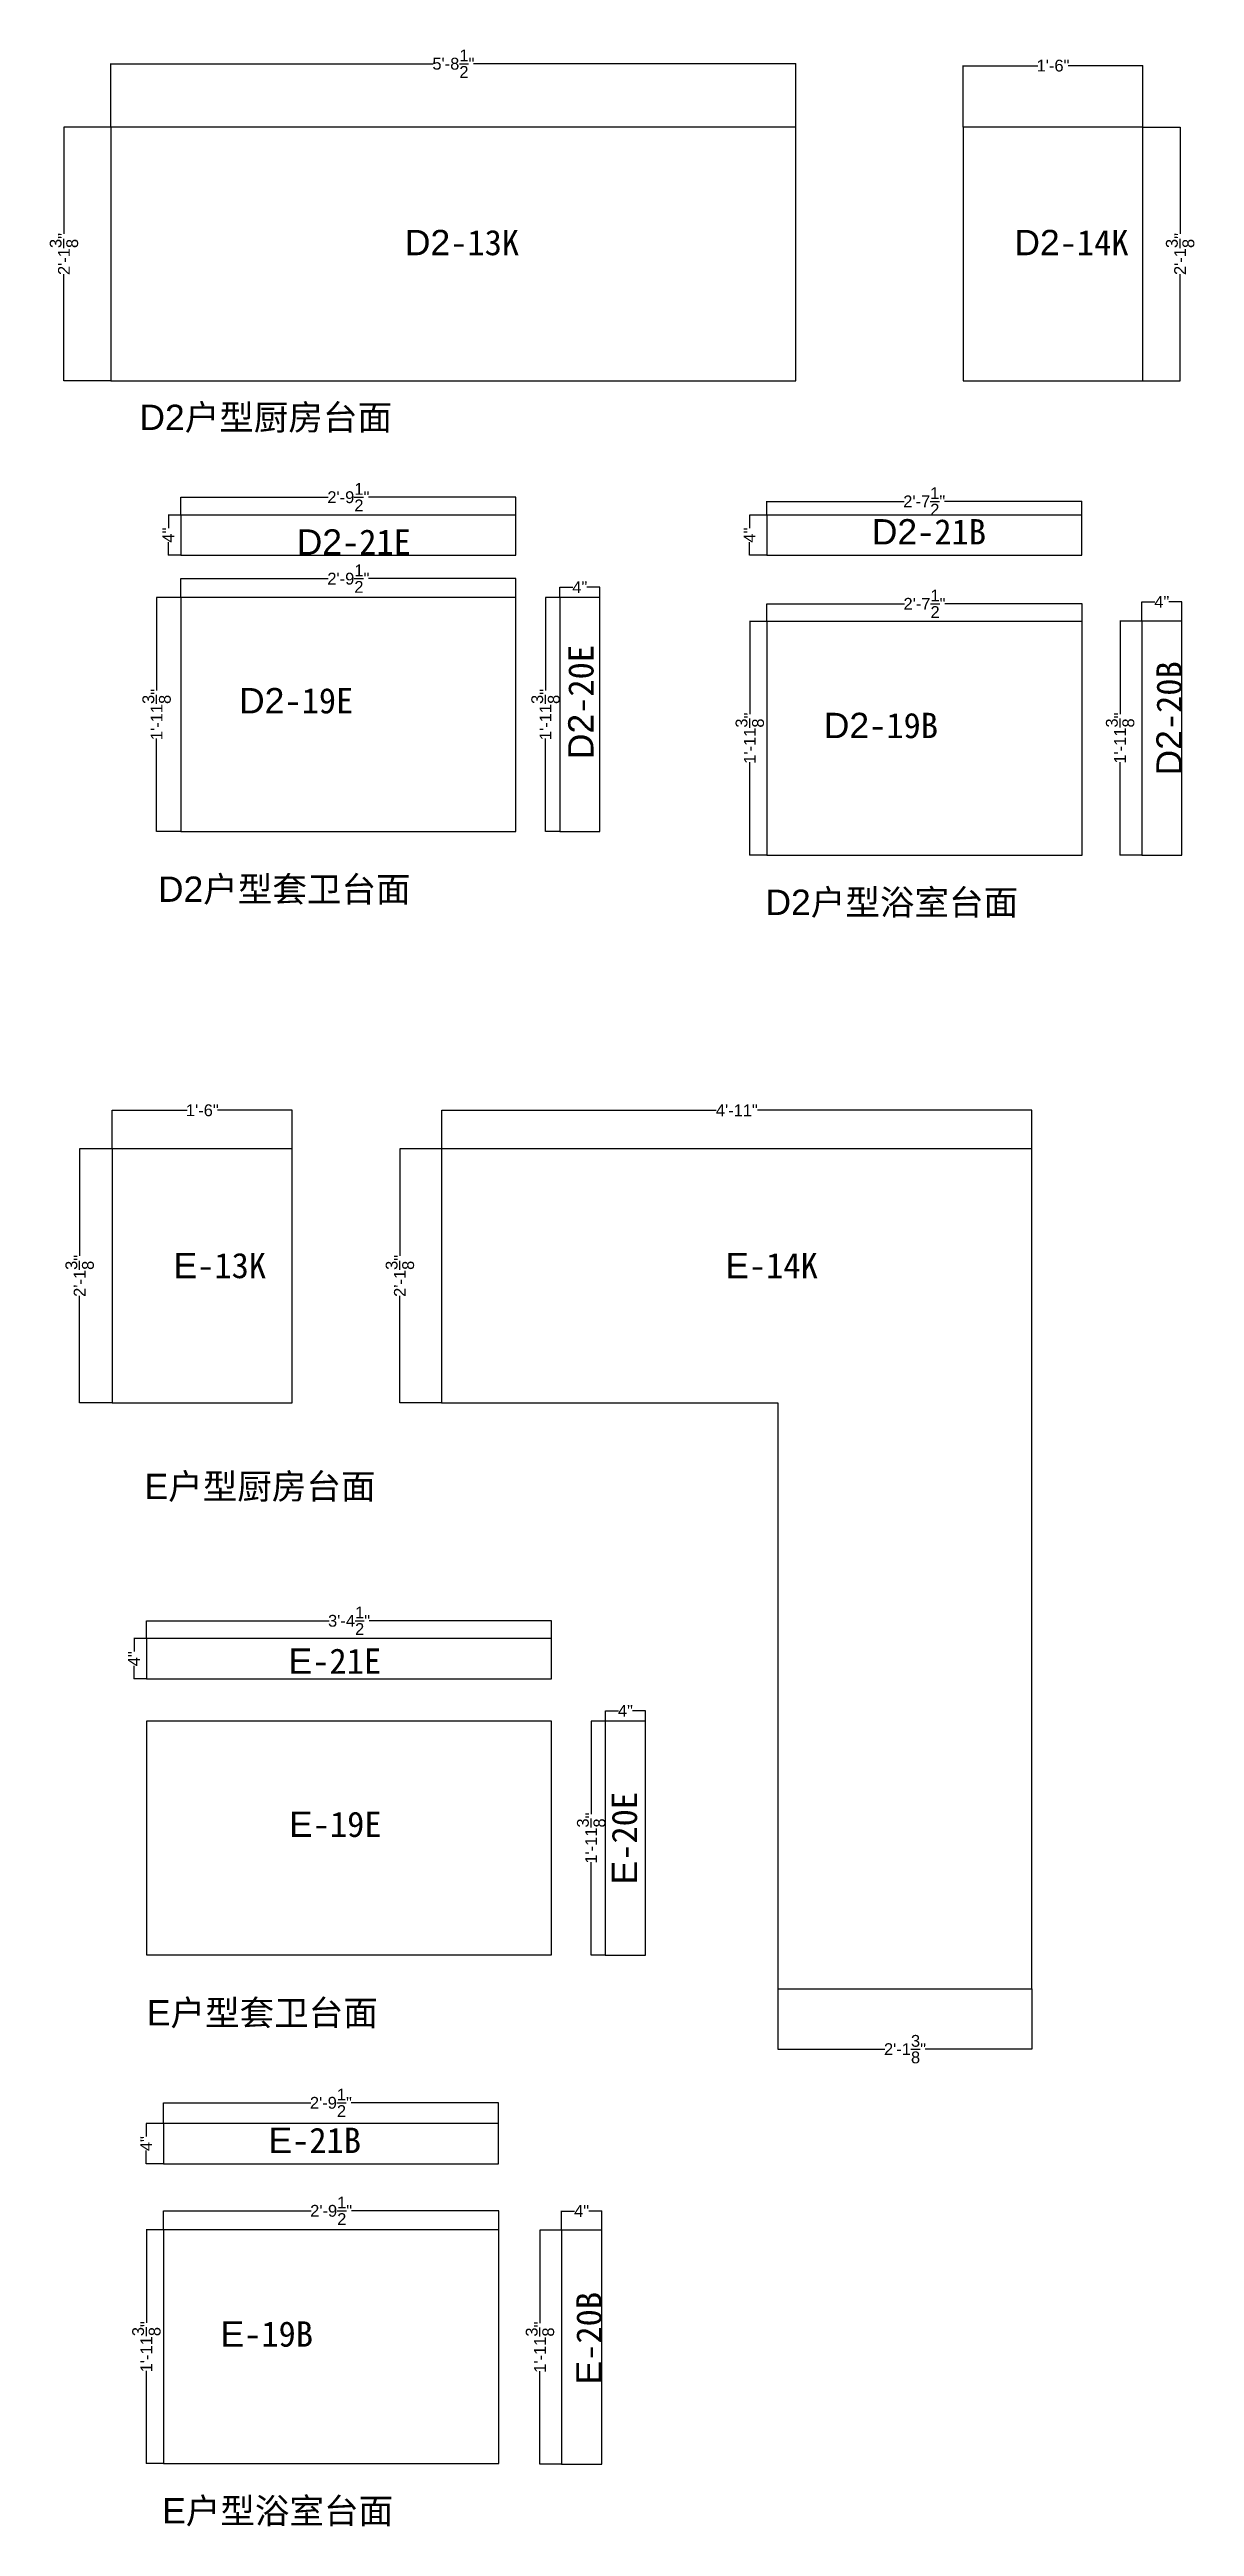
# Model space of a CAD drawing. Header units: inches. Extents: x -997106 to 39633, y -30199 to 1961.
# Drawn here: x 22019 to 24926, y -30189 to -23895 of the extents above; entities that cross this region are included whole.
import ezdxf

# ---------------------------------------------------------------- set-up
doc = ezdxf.new("R2010")
doc.units = ezdxf.units.IN
doc.header["$MEASUREMENT"] = 0
doc.layers.get('Defpoints').update_dxf_attribs({"color": 3})
doc.layers.add('编号', color=10, linetype='Continuous', plot=False)
doc.styles.get("Standard").update_dxf_attribs({"font": 'arial.ttf'})
doc.dimstyles.get("Standard").update_dxf_attribs({"dimtxt": 30, "dimasz": 1, "dimexe": 0.18, "dimexo": 0.0625, "dimgap": 0.09, "dimtad": 0, "dimtoh": 1, "dimdec": 4, "dimlfac": 0.03937, "dimzin": 0, "dimdsep": 46, "dimlunit": 4, "dimtxsty": 'Standard', "dimblk": 'ARCHTICK', "dimcen": 1, "dimadec": 0, "dimazin": 0, "dimtfac": 1, "dimtdec": 4, "dimtix": 1, "dimtofl": 0, "dimtmove": 2, "dimatfit": 3, "dimldrblk": 'ARCHTICK', "dimfxl": 1, "dimtolj": 1, "dimtzin": 0, "dimarcsym": 0})

msp = doc.modelspace()

# ---------------------------------------------------------------- texts
at = {"char_height": 64.3508622, "attachment_point": 1}
for s, insert in [('D2{\\fSimSun|b0|i0|c134|p2;户型厨房台面}', (22247.31094, -24797.74193)), ('D2{\\fSimSun|b0|i0|c134|p2;户型套卫台面}', (22294.38991, -25996.6984)), ('D2{\\fSimSun|b0|i0|c134|p2;户型浴室台面}', (23837.09329, -26030.00323)), ('E{\\fSimSun|b0|i0|c134|p2;户型厨房台面}', (22260.27636, -27514.0931)), ('E{\\fSimSun|b0|i0|c134|p2;户型套卫台面}', (22266.1475, -28851.55508)), ('E{\\fSimSun|b0|i0|c134|p2;户型浴室台面}', (22304.91224, -30117.04661))]:
    msp.add_mtext(s, dxfattribs=dict(at, insert=insert))
at = {"layer": '编号', "char_height": 64.3508622, "attachment_point": 1}
for s, insert in [('D2{\\fSimSun|b0|i0|c134|p2;-13K}', (22921.44675, -24353.64821)), ('D2{\\fSimSun|b0|i0|c134|p2;-14K}', (24469.21477, -24353.64821)), ('D2{\\fSimSun|b0|i0|c134|p2;-21B}', (24107.17479, -25088.60088)), ('D2{\\fSimSun|b0|i0|c134|p2;-21E}', (22646.72858, -25114.59897)), ('D2{\\fSimSun|b0|i0|c134|p2;-19E}', (22500.41131, -25517.68809)), ('D2{\\fSimSun|b0|i0|c134|p2;-19B}', (23985.24274, -25580.67213)), ('E{\\fSimSun|b0|i0|c134|p2;-13K}', (22333.86917, -26952.86806)), ('E{\\fSimSun|b0|i0|c134|p2;-14K}', (23735.07657, -26952.86806)), ('E{\\fSimSun|b0|i0|c134|p2;-21E}', (22625.94365, -27958.06201)), ('E{\\fSimSun|b0|i0|c134|p2;-19E}', (22627.27619, -28372.54477)), ('E{\\fSimSun|b0|i0|c134|p2;-21B}', (22574.99374, -29175.64426)), ('E{\\fSimSun|b0|i0|c134|p2;-19B}', (22453.06169, -29667.71551))]:
    msp.add_mtext(s, dxfattribs=dict(at, insert=insert))
at = {"layer": '编号', "char_height": 64.3508622, "attachment_point": 1, "rotation": 90}
for s, insert in [('D2{\\fSimSun|b0|i0|c134|p2;-20E}', (23336.04195, -25698.28917)), ('D2{\\fSimSun|b0|i0|c134|p2;-20B}', (24829.79018, -25739.70921)), ('E{\\fSimSun|b0|i0|c134|p2;-20E}', (23446.546, -28557.60446)), ('E{\\fSimSun|b0|i0|c134|p2;-20B}', (23356.58619, -29828.16841))]:
    msp.add_mtext(s, dxfattribs=dict(at, insert=insert))

# ---------------------------------------------------------------- blocks, each defined once
blk = doc.blocks.new('_ArchTick')
at = {"color": 0, "linetype": 'ByBlock', "const_width": 0.15}
blk.add_lwpolyline([(-0.5, -0.5), (0.5, 0.5)], dxfattribs=at)
blk = doc.blocks.new('*D506')
at = {"color": 0, "lineweight": -2, "transparency": 16777216}
for p, q in [((22178.4, -26688.8), (22178.4, -26590.6)), ((22178.4, -26590.7), (22368.4, -26590.7)), ((22635.4, -26590.7), (22445.5, -26590.7)), ((22635.4, -26688.8), (22635.4, -26590.6))]:
    blk.add_line(p, q, dxfattribs=at)
at = {"layer": 'Defpoints', "color": 0, "transparency": 16777216}
for p in [(22635.4, -26590.7), (22178.4, -26688.9), (22635.4, -26688.9)]:
    blk.add_point(p, dxfattribs=at)
at = {"color": 0, "lineweight": -2, "transparency": 16777216, "rotation": 180}
blk.add_blockref('_ArchTick', (22178.4, -26590.7), dxfattribs=at)
at = {"color": 0, "lineweight": -2, "transparency": 16777216}
blk.add_blockref('_ArchTick', (22635.4, -26590.7), dxfattribs=at)
at = {"color": 0, "transparency": 16777216, "insert": (22406.9, -26590.7), "char_height": 30, "attachment_point": 5}
blk.add_mtext('\\A1;1\'-6"', dxfattribs=at)
blk = doc.blocks.new('*D507')
at = {"color": 0, "lineweight": -2, "transparency": 16777216}
for p, q in [((22178.3, -26688.9), (22095.2, -26688.9)), ((22095.4, -26688.9), (22095.4, -26960.3)), ((22095.4, -27333.9), (22095.4, -27062.5)), ((22178.3, -27333.9), (22095.2, -27333.9))]:
    blk.add_line(p, q, dxfattribs=at)
at = {"layer": 'Defpoints', "color": 0, "transparency": 16777216}
for p in [(22178.4, -26688.9), (22095.4, -27333.9), (22178.4, -27333.9)]:
    blk.add_point(p, dxfattribs=at)
at = {"color": 0, "lineweight": -2, "transparency": 16777216}
for p, rotation in [((22095.4, -26688.9), 90), ((22095.4, -27333.9), 270)]:
    blk.add_blockref('_ArchTick', p, dxfattribs=dict(at, rotation=rotation))
at = {"color": 0, "transparency": 16777216, "insert": (22095.4, -27011.4), "char_height": 30, "attachment_point": 5, "rotation": 90}
blk.add_mtext('\\A1;2\'-1{\\H1x;\\S3/8;}"', dxfattribs=at)
blk = doc.blocks.new('*D508')
at = {"color": 0, "lineweight": -2, "transparency": 16777216}
for p, q in [((23014.8, -26688.8), (23014.8, -26590.5)), ((23014.8, -26590.7), (23712.1, -26590.7)), ((24513.8, -26590.7), (23816.5, -26590.7)), ((24513.8, -26688.8), (24513.8, -26590.5))]:
    blk.add_line(p, q, dxfattribs=at)
at = {"layer": 'Defpoints', "color": 0, "transparency": 16777216}
for p in [(24513.8, -26590.7), (23014.8, -26688.9), (24513.8, -26688.9)]:
    blk.add_point(p, dxfattribs=at)
at = {"color": 0, "lineweight": -2, "transparency": 16777216, "rotation": 180}
blk.add_blockref('_ArchTick', (23014.8, -26590.7), dxfattribs=at)
at = {"color": 0, "lineweight": -2, "transparency": 16777216}
blk.add_blockref('_ArchTick', (24513.8, -26590.7), dxfattribs=at)
at = {"color": 0, "transparency": 16777216, "insert": (23764.3, -26590.7), "char_height": 30, "attachment_point": 5}
blk.add_mtext('\\A1;4\'-11"', dxfattribs=at)
blk = doc.blocks.new('*D509')
at = {"color": 0, "lineweight": -2, "transparency": 16777216}
for p, q in [((23014.7, -26688.9), (22908.4, -26688.9)), ((22908.6, -26688.9), (22908.6, -26960.3)), ((22908.6, -27333.9), (22908.6, -27062.5)), ((23014.7, -27333.9), (22908.4, -27333.9))]:
    blk.add_line(p, q, dxfattribs=at)
at = {"layer": 'Defpoints', "color": 0, "transparency": 16777216}
for p in [(23014.8, -26688.9), (22908.6, -27333.9), (23014.8, -27333.9)]:
    blk.add_point(p, dxfattribs=at)
at = {"color": 0, "lineweight": -2, "transparency": 16777216}
for p, rotation in [((22908.6, -26688.9), 90), ((22908.6, -27333.9), 270)]:
    blk.add_blockref('_ArchTick', p, dxfattribs=dict(at, rotation=rotation))
at = {"color": 0, "transparency": 16777216, "insert": (22908.6, -27011.4), "char_height": 30, "attachment_point": 5, "rotation": 90}
blk.add_mtext('\\A1;2\'-1{\\H1x;\\S3/8;}"', dxfattribs=at)
blk = doc.blocks.new('*D510')
at = {"color": 0, "lineweight": -2, "transparency": 16777216}
for p, q in [((23868.8, -28823), (23868.8, -28976.3)), ((24513.8, -28823), (24513.8, -28976.3)), ((23868.8, -28976.1), (24140.2, -28976.1)), ((24513.8, -28976.1), (24242.4, -28976.1))]:
    blk.add_line(p, q, dxfattribs=at)
at = {"layer": 'Defpoints', "color": 0, "transparency": 16777216}
for p in [(23868.8, -28822.9), (24513.8, -28822.9), (24513.8, -28976.1)]:
    blk.add_point(p, dxfattribs=at)
at = {"color": 0, "lineweight": -2, "transparency": 16777216, "rotation": 180}
blk.add_blockref('_ArchTick', (23868.8, -28976.1), dxfattribs=at)
at = {"color": 0, "lineweight": -2, "transparency": 16777216}
blk.add_blockref('_ArchTick', (24513.8, -28976.1), dxfattribs=at)
at = {"color": 0, "transparency": 16777216, "insert": (24191.3, -28976.1), "char_height": 30, "attachment_point": 5}
blk.add_mtext('\\A1;2\'-1{\\H1x;\\S3/8;}"', dxfattribs=at)
blk = doc.blocks.new('*D769')
at = {"color": 0, "lineweight": -2, "transparency": 16777216}
for p, q in [((23430.4, -28142.9), (23430.4, -28116.3)), ((23430.4, -28116.4), (23463.4, -28116.4)), ((23532.4, -28116.4), (23499.3, -28116.4)), ((23532.4, -28142.9), (23532.4, -28116.3))]:
    blk.add_line(p, q, dxfattribs=at)
at = {"layer": 'Defpoints', "color": 0, "transparency": 16777216}
for p in [(23532.4, -28116.4), (23430.4, -28143), (23532.4, -28143)]:
    blk.add_point(p, dxfattribs=at)
at = {"color": 0, "lineweight": -2, "transparency": 16777216, "rotation": 180}
blk.add_blockref('_ArchTick', (23430.4, -28116.4), dxfattribs=at)
at = {"color": 0, "lineweight": -2, "transparency": 16777216}
blk.add_blockref('_ArchTick', (23532.4, -28116.4), dxfattribs=at)
at = {"color": 0, "transparency": 16777216, "insert": (23481.4, -28116.4), "char_height": 30, "attachment_point": 5}
blk.add_mtext('\\A1;4"', dxfattribs=at)
blk = doc.blocks.new('*D770')
at = {"color": 0, "lineweight": -2, "transparency": 16777216}
for p, q in [((23430.3, -28143), (23394.1, -28143)), ((23394.3, -28143), (23394.3, -28378.9)), ((23394.3, -28737), (23394.3, -28501.1)), ((23430.3, -28737), (23394.1, -28737))]:
    blk.add_line(p, q, dxfattribs=at)
at = {"layer": 'Defpoints', "color": 0, "transparency": 16777216}
for p in [(23430.4, -28143), (23394.3, -28737), (23430.4, -28737)]:
    blk.add_point(p, dxfattribs=at)
at = {"color": 0, "lineweight": -2, "transparency": 16777216}
for p, rotation in [((23394.3, -28143), 90), ((23394.3, -28737), 270)]:
    blk.add_blockref('_ArchTick', p, dxfattribs=dict(at, rotation=rotation))
at = {"color": 0, "transparency": 16777216, "insert": (23394.3, -28440), "char_height": 30, "attachment_point": 5, "rotation": 90}
blk.add_mtext('\\A1;1\'-11{\\H1x;\\S3/8;}"', dxfattribs=at)
blk = doc.blocks.new('*D766')
at = {"color": 0, "lineweight": -2, "transparency": 16777216}
for p, q in [((22265, -27933.1), (22233.3, -27933.1)), ((22233.5, -27933.1), (22233.5, -27966.1)), ((22233.5, -28035.1), (22233.5, -28002)), ((22265, -28035.1), (22233.3, -28035.1))]:
    blk.add_line(p, q, dxfattribs=at)
at = {"layer": 'Defpoints', "color": 0, "transparency": 16777216}
for p in [(22265.1, -27933.1), (22233.5, -28035.1), (22265.1, -28035.1)]:
    blk.add_point(p, dxfattribs=at)
at = {"color": 0, "lineweight": -2, "transparency": 16777216}
for p, rotation in [((22233.5, -27933.1), 90), ((22233.5, -28035.1), 270)]:
    blk.add_blockref('_ArchTick', p, dxfattribs=dict(at, rotation=rotation))
at = {"color": 0, "transparency": 16777216, "insert": (22233.5, -27984.1), "char_height": 30, "attachment_point": 5, "rotation": 90}
blk.add_mtext('\\A1;4"', dxfattribs=at)
blk = doc.blocks.new('*D771')
at = {"color": 0, "lineweight": -2, "transparency": 16777216}
for p, q in [((23430.4, -28142.9), (23430.4, -28116.3)), ((23430.4, -28116.4), (23463.4, -28116.4)), ((23532.4, -28116.4), (23499.3, -28116.4)), ((23532.4, -28142.9), (23532.4, -28116.3))]:
    blk.add_line(p, q, dxfattribs=at)
at = {"layer": 'Defpoints', "color": 0, "transparency": 16777216}
for p in [(23532.4, -28116.4), (23430.4, -28143), (23532.4, -28143)]:
    blk.add_point(p, dxfattribs=at)
at = {"color": 0, "lineweight": -2, "transparency": 16777216, "rotation": 180}
blk.add_blockref('_ArchTick', (23430.4, -28116.4), dxfattribs=at)
at = {"color": 0, "lineweight": -2, "transparency": 16777216}
blk.add_blockref('_ArchTick', (23532.4, -28116.4), dxfattribs=at)
at = {"color": 0, "transparency": 16777216, "insert": (23481.4, -28116.4), "char_height": 30, "attachment_point": 5}
blk.add_mtext('\\A1;4"', dxfattribs=at)
blk = doc.blocks.new('*D772')
at = {"color": 0, "lineweight": -2, "transparency": 16777216}
for p, q in [((23430.3, -28143), (23394.1, -28143)), ((23394.3, -28143), (23394.3, -28378.9)), ((23394.3, -28737), (23394.3, -28501.1)), ((23430.3, -28737), (23394.1, -28737))]:
    blk.add_line(p, q, dxfattribs=at)
at = {"layer": 'Defpoints', "color": 0, "transparency": 16777216}
for p in [(23430.4, -28143), (23394.3, -28737), (23430.4, -28737)]:
    blk.add_point(p, dxfattribs=at)
at = {"color": 0, "lineweight": -2, "transparency": 16777216}
for p, rotation in [((23394.3, -28143), 90), ((23394.3, -28737), 270)]:
    blk.add_blockref('_ArchTick', p, dxfattribs=dict(at, rotation=rotation))
at = {"color": 0, "transparency": 16777216, "insert": (23394.3, -28440), "char_height": 30, "attachment_point": 5, "rotation": 90}
blk.add_mtext('\\A1;1\'-11{\\H1x;\\S3/8;}"', dxfattribs=at)
blk = doc.blocks.new('*D767')
at = {"color": 0, "lineweight": -2, "transparency": 16777216}
for p, q in [((22265, -27933.1), (22233.3, -27933.1)), ((22233.5, -27933.1), (22233.5, -27966.1)), ((22233.5, -28035.1), (22233.5, -28002)), ((22265, -28035.1), (22233.3, -28035.1))]:
    blk.add_line(p, q, dxfattribs=at)
at = {"layer": 'Defpoints', "color": 0, "transparency": 16777216}
for p in [(22265.1, -27933.1), (22233.5, -28035.1), (22265.1, -28035.1)]:
    blk.add_point(p, dxfattribs=at)
at = {"color": 0, "lineweight": -2, "transparency": 16777216}
for p, rotation in [((22233.5, -27933.1), 90), ((22233.5, -28035.1), 270)]:
    blk.add_blockref('_ArchTick', p, dxfattribs=dict(at, rotation=rotation))
at = {"color": 0, "transparency": 16777216, "insert": (22233.5, -27984.1), "char_height": 30, "attachment_point": 5, "rotation": 90}
blk.add_mtext('\\A1;4"', dxfattribs=at)
blk = doc.blocks.new('*D768')
at = {"color": 0, "lineweight": -2, "transparency": 16777216}
for p, q in [((22265.1, -27933), (22265.1, -27887.5)), ((22265.1, -27887.7), (22728.7, -27887.7)), ((23294.1, -27887.7), (22830.5, -27887.7)), ((23294.1, -27933), (23294.1, -27887.5))]:
    blk.add_line(p, q, dxfattribs=at)
at = {"layer": 'Defpoints', "color": 0, "transparency": 16777216}
for p in [(22265.1, -27933.1), (23294.1, -27887.7), (23294.1, -27933.1)]:
    blk.add_point(p, dxfattribs=at)
at = {"color": 0, "lineweight": -2, "transparency": 16777216, "rotation": 180}
blk.add_blockref('_ArchTick', (22265.1, -27887.7), dxfattribs=at)
at = {"color": 0, "lineweight": -2, "transparency": 16777216}
blk.add_blockref('_ArchTick', (23294.1, -27887.7), dxfattribs=at)
at = {"color": 0, "transparency": 16777216, "insert": (22779.6, -27887.7), "char_height": 30, "attachment_point": 5}
blk.add_mtext('\\A1;3\'-4{\\H1x;\\S1/2;}"', dxfattribs=at)
blk = doc.blocks.new('*D1474')
at = {"color": 0, "lineweight": -2, "transparency": 16777216}
for p, q in [((23319.1, -29436.5), (23264.1, -29436.5)), ((23264.3, -29436.5), (23264.3, -29672.4)), ((23264.3, -30030.5), (23264.3, -29794.6)), ((23319.1, -30030.5), (23264.1, -30030.5))]:
    blk.add_line(p, q, dxfattribs=at)
at = {"layer": 'Defpoints', "color": 0, "transparency": 16777216}
for p in [(23319.2, -29436.5), (23264.3, -30030.5), (23319.2, -30030.5)]:
    blk.add_point(p, dxfattribs=at)
at = {"color": 0, "lineweight": -2, "transparency": 16777216}
for p, rotation in [((23264.3, -29436.5), 90), ((23264.3, -30030.5), 270)]:
    blk.add_blockref('_ArchTick', p, dxfattribs=dict(at, rotation=rotation))
at = {"color": 0, "transparency": 16777216, "insert": (23264.3, -29733.5), "char_height": 30, "attachment_point": 5, "rotation": 90}
blk.add_mtext('\\A1;1\'-11{\\H1x;\\S3/8;}"', dxfattribs=at)
blk = doc.blocks.new('*D1475')
at = {"color": 0, "lineweight": -2, "transparency": 16777216}
for p, q in [((23319.2, -29436.4), (23319.2, -29387.2)), ((23319.2, -29387.4), (23352.3, -29387.4)), ((23421.2, -29387.4), (23388.1, -29387.4)), ((23421.2, -29436.4), (23421.2, -29387.2))]:
    blk.add_line(p, q, dxfattribs=at)
at = {"layer": 'Defpoints', "color": 0, "transparency": 16777216}
for p in [(23421.2, -29387.4), (23319.2, -29436.5), (23421.2, -29436.5)]:
    blk.add_point(p, dxfattribs=at)
at = {"color": 0, "lineweight": -2, "transparency": 16777216, "rotation": 180}
blk.add_blockref('_ArchTick', (23319.2, -29387.4), dxfattribs=at)
at = {"color": 0, "lineweight": -2, "transparency": 16777216}
blk.add_blockref('_ArchTick', (23421.2, -29387.4), dxfattribs=at)
at = {"color": 0, "transparency": 16777216, "insert": (23370.2, -29387.4), "char_height": 30, "attachment_point": 5}
blk.add_mtext('\\A1;4"', dxfattribs=at)
blk = doc.blocks.new('*D1472')
at = {"color": 0, "lineweight": -2, "transparency": 16777216}
for p, q in [((22308.7, -29435.3), (22264.7, -29435.3)), ((22264.9, -29435.3), (22264.9, -29671.2)), ((22264.9, -30029.3), (22264.9, -29793.4)), ((22308.7, -30029.3), (22264.7, -30029.3))]:
    blk.add_line(p, q, dxfattribs=at)
at = {"layer": 'Defpoints', "color": 0, "transparency": 16777216}
for p in [(22308.7, -29435.3), (22264.9, -30029.3), (22308.7, -30029.3)]:
    blk.add_point(p, dxfattribs=at)
at = {"color": 0, "lineweight": -2, "transparency": 16777216}
for p, rotation in [((22264.9, -29435.3), 90), ((22264.9, -30029.3), 270)]:
    blk.add_blockref('_ArchTick', p, dxfattribs=dict(at, rotation=rotation))
at = {"color": 0, "transparency": 16777216, "insert": (22264.9, -29732.3), "char_height": 30, "attachment_point": 5, "rotation": 90}
blk.add_mtext('\\A1;1\'-11{\\H1x;\\S3/8;}"', dxfattribs=at)
blk = doc.blocks.new('*D1473')
at = {"color": 0, "lineweight": -2, "transparency": 16777216}
for p, q in [((22307.9, -29165.2), (22264.3, -29165.2)), ((22264.4, -29165.2), (22264.4, -29198.3)), ((22264.4, -29267.2), (22264.4, -29234.1)), ((22307.9, -29267.2), (22264.3, -29267.2))]:
    blk.add_line(p, q, dxfattribs=at)
at = {"layer": 'Defpoints', "color": 0, "transparency": 16777216}
for p in [(22308, -29165.2), (22264.4, -29267.2), (22308, -29267.2)]:
    blk.add_point(p, dxfattribs=at)
at = {"color": 0, "lineweight": -2, "transparency": 16777216}
for p, rotation in [((22264.4, -29165.2), 90), ((22264.4, -29267.2), 270)]:
    blk.add_blockref('_ArchTick', p, dxfattribs=dict(at, rotation=rotation))
at = {"color": 0, "transparency": 16777216, "insert": (22264.4, -29216.2), "char_height": 30, "attachment_point": 5, "rotation": 90}
blk.add_mtext('\\A1;4"', dxfattribs=at)
blk = doc.blocks.new('*D1476')
at = {"color": 0, "lineweight": -2, "transparency": 16777216}
for p, q in [((22308.7, -29435.3), (22308.7, -29386.7)), ((22308.7, -29386.9), (22683.1, -29386.9)), ((23159.7, -29386.9), (22785.4, -29386.9)), ((23159.7, -29435.3), (23159.7, -29386.7))]:
    blk.add_line(p, q, dxfattribs=at)
at = {"layer": 'Defpoints', "color": 0, "transparency": 16777216}
for p in [(23159.7, -29386.9), (22308.7, -29435.3), (23159.7, -29435.3)]:
    blk.add_point(p, dxfattribs=at)
at = {"color": 0, "lineweight": -2, "transparency": 16777216, "rotation": 180}
blk.add_blockref('_ArchTick', (22308.7, -29386.9), dxfattribs=at)
at = {"color": 0, "lineweight": -2, "transparency": 16777216}
blk.add_blockref('_ArchTick', (23159.7, -29386.9), dxfattribs=at)
at = {"color": 0, "transparency": 16777216, "insert": (22734.2, -29386.9), "char_height": 30, "attachment_point": 5}
blk.add_mtext('\\A1;2\'-9{\\H1x;\\S1/2;}"', dxfattribs=at)
blk = doc.blocks.new('*D1477')
at = {"color": 0, "lineweight": -2, "transparency": 16777216}
for p, q in [((22308, -29165.1), (22308, -29112.3)), ((22308, -29112.5), (22682.3, -29112.5)), ((23159, -29112.5), (22784.6, -29112.5)), ((23159, -29165.1), (23159, -29112.3))]:
    blk.add_line(p, q, dxfattribs=at)
at = {"layer": 'Defpoints', "color": 0, "transparency": 16777216}
for p in [(23159, -29112.5), (22308, -29165.2), (23159, -29165.2)]:
    blk.add_point(p, dxfattribs=at)
at = {"color": 0, "lineweight": -2, "transparency": 16777216, "rotation": 180}
blk.add_blockref('_ArchTick', (22308, -29112.5), dxfattribs=at)
at = {"color": 0, "lineweight": -2, "transparency": 16777216}
blk.add_blockref('_ArchTick', (23159, -29112.5), dxfattribs=at)
at = {"color": 0, "transparency": 16777216, "insert": (22733.5, -29112.5), "char_height": 30, "attachment_point": 5}
blk.add_mtext('\\A1;2\'-9{\\H1x;\\S1/2;}"', dxfattribs=at)
blk = doc.blocks.new('*D456')
at = {"color": 0, "lineweight": -2, "transparency": 16777216}
for p, q in [((22174.5, -24092.4), (22174.5, -23931.2)), ((22174.5, -23931.4), (22993.6, -23931.4)), ((23914.5, -23931.4), (23095.4, -23931.4)), ((23914.5, -24092.4), (23914.5, -23931.2))]:
    blk.add_line(p, q, dxfattribs=at)
at = {"layer": 'Defpoints', "color": 0, "transparency": 16777216}
for p in [(23914.5, -23931.4), (22174.5, -24092.5), (23914.5, -24092.5)]:
    blk.add_point(p, dxfattribs=at)
at = {"color": 0, "lineweight": -2, "transparency": 16777216, "rotation": 180}
blk.add_blockref('_ArchTick', (22174.5, -23931.4), dxfattribs=at)
at = {"color": 0, "lineweight": -2, "transparency": 16777216}
blk.add_blockref('_ArchTick', (23914.5, -23931.4), dxfattribs=at)
at = {"color": 0, "transparency": 16777216, "insert": (23044.5, -23931.4), "char_height": 30, "attachment_point": 5}
blk.add_mtext('\\A1;5\'-8{\\H1x;\\S1/2;}"', dxfattribs=at)
blk = doc.blocks.new('*D457')
at = {"color": 0, "lineweight": -2, "transparency": 16777216}
for p, q in [((22174.5, -24092.5), (22055.4, -24092.5)), ((22055.5, -24092.5), (22055.5, -24363.9)), ((22055.5, -24737.5), (22055.5, -24466.1)), ((22174.5, -24737.5), (22055.4, -24737.5))]:
    blk.add_line(p, q, dxfattribs=at)
at = {"layer": 'Defpoints', "color": 0, "transparency": 16777216}
for p in [(22174.5, -24092.5), (22055.5, -24737.5), (22174.5, -24737.5)]:
    blk.add_point(p, dxfattribs=at)
at = {"color": 0, "lineweight": -2, "transparency": 16777216}
for p, rotation in [((22055.5, -24092.5), 90), ((22055.5, -24737.5), 270)]:
    blk.add_blockref('_ArchTick', p, dxfattribs=dict(at, rotation=rotation))
at = {"color": 0, "transparency": 16777216, "insert": (22055.5, -24415), "char_height": 30, "attachment_point": 5, "rotation": 90}
blk.add_mtext('\\A1;2\'-1{\\H1x;\\S3/8;}"', dxfattribs=at)
blk = doc.blocks.new('*D458')
at = {"color": 0, "lineweight": -2, "transparency": 16777216}
for p, q in [((24338.7, -24092.4), (24338.7, -23936.2)), ((24338.7, -23936.4), (24528.6, -23936.4)), ((24795.7, -23936.4), (24605.7, -23936.4)), ((24795.7, -24092.4), (24795.7, -23936.2))]:
    blk.add_line(p, q, dxfattribs=at)
at = {"layer": 'Defpoints', "color": 0, "transparency": 16777216}
for p in [(24795.7, -23936.4), (24338.7, -24092.5), (24795.7, -24092.5)]:
    blk.add_point(p, dxfattribs=at)
at = {"color": 0, "lineweight": -2, "transparency": 16777216, "rotation": 180}
blk.add_blockref('_ArchTick', (24338.7, -23936.4), dxfattribs=at)
at = {"color": 0, "lineweight": -2, "transparency": 16777216}
blk.add_blockref('_ArchTick', (24795.7, -23936.4), dxfattribs=at)
at = {"color": 0, "transparency": 16777216, "insert": (24567.2, -23936.4), "char_height": 30, "attachment_point": 5}
blk.add_mtext('\\A1;1\'-6"', dxfattribs=at)
blk = doc.blocks.new('*D459')
at = {"color": 0, "lineweight": -2, "transparency": 16777216}
for p, q in [((24795.7, -24092.5), (24890.1, -24092.5)), ((24889.9, -24092.5), (24889.9, -24363.9)), ((24889.9, -24737.5), (24889.9, -24466.1)), ((24795.7, -24737.5), (24890.1, -24737.5))]:
    blk.add_line(p, q, dxfattribs=at)
at = {"layer": 'Defpoints', "color": 0, "transparency": 16777216}
for p in [(24795.7, -24092.5), (24795.7, -24737.5), (24889.9, -24737.5)]:
    blk.add_point(p, dxfattribs=at)
at = {"color": 0, "lineweight": -2, "transparency": 16777216}
for p, rotation in [((24889.9, -24092.5), 90), ((24889.9, -24737.5), 270)]:
    blk.add_blockref('_ArchTick', p, dxfattribs=dict(at, rotation=rotation))
at = {"color": 0, "transparency": 16777216, "insert": (24889.9, -24415), "char_height": 30, "attachment_point": 5, "rotation": 90}
blk.add_mtext('\\A1;2\'-1{\\H1x;\\S3/8;}"', dxfattribs=at)
blk = doc.blocks.new('*D568')
at = {"color": 0, "lineweight": -2, "transparency": 16777216}
for p, q in [((22352.2, -25288.1), (22290.6, -25288.1)), ((22290.8, -25288.1), (22290.8, -25524)), ((22290.8, -25882.1), (22290.8, -25646.2)), ((22352.2, -25882.1), (22290.6, -25882.1))]:
    blk.add_line(p, q, dxfattribs=at)
at = {"layer": 'Defpoints', "color": 0, "transparency": 16777216}
for p in [(22352.3, -25288.1), (22290.8, -25882.1), (22352.3, -25882.1)]:
    blk.add_point(p, dxfattribs=at)
at = {"color": 0, "lineweight": -2, "transparency": 16777216}
for p, rotation in [((22290.8, -25288.1), 90), ((22290.8, -25882.1), 270)]:
    blk.add_blockref('_ArchTick', p, dxfattribs=dict(at, rotation=rotation))
at = {"color": 0, "transparency": 16777216, "insert": (22290.8, -25585.1), "char_height": 30, "attachment_point": 5, "rotation": 90}
blk.add_mtext('\\A1;1\'-11{\\H1x;\\S3/8;}"', dxfattribs=at)
blk = doc.blocks.new('*D569')
at = {"color": 0, "lineweight": -2, "transparency": 16777216}
for p, q in [((22352.3, -25288), (22352.3, -25239.6)), ((22352.3, -25239.8), (22726.6, -25239.8)), ((23203.3, -25239.8), (22828.9, -25239.8)), ((23203.3, -25288), (23203.3, -25239.6))]:
    blk.add_line(p, q, dxfattribs=at)
at = {"layer": 'Defpoints', "color": 0, "transparency": 16777216}
for p in [(22352.3, -25288.1), (23203.3, -25239.8), (23203.3, -25288.1)]:
    blk.add_point(p, dxfattribs=at)
at = {"color": 0, "lineweight": -2, "transparency": 16777216, "rotation": 180}
blk.add_blockref('_ArchTick', (22352.3, -25239.8), dxfattribs=at)
at = {"color": 0, "lineweight": -2, "transparency": 16777216}
blk.add_blockref('_ArchTick', (23203.3, -25239.8), dxfattribs=at)
at = {"color": 0, "transparency": 16777216, "insert": (22777.8, -25239.8), "char_height": 30, "attachment_point": 5}
blk.add_mtext('\\A1;2\'-9{\\H1x;\\S1/2;}"', dxfattribs=at)
blk = doc.blocks.new('*D570')
at = {"color": 0, "lineweight": -2, "transparency": 16777216}
for p, q in [((23314.5, -25288), (23314.5, -25261.3)), ((23314.5, -25261.5), (23347.6, -25261.5)), ((23416.5, -25261.5), (23383.5, -25261.5)), ((23416.5, -25288), (23416.5, -25261.3))]:
    blk.add_line(p, q, dxfattribs=at)
at = {"layer": 'Defpoints', "color": 0, "transparency": 16777216}
for p in [(23314.5, -25288.1), (23416.5, -25261.5), (23416.5, -25288.1)]:
    blk.add_point(p, dxfattribs=at)
at = {"color": 0, "lineweight": -2, "transparency": 16777216, "rotation": 180}
blk.add_blockref('_ArchTick', (23314.5, -25261.5), dxfattribs=at)
at = {"color": 0, "lineweight": -2, "transparency": 16777216}
blk.add_blockref('_ArchTick', (23416.5, -25261.5), dxfattribs=at)
at = {"color": 0, "transparency": 16777216, "insert": (23365.5, -25261.5), "char_height": 30, "attachment_point": 5}
blk.add_mtext('\\A1;4"', dxfattribs=at)
blk = doc.blocks.new('*D571')
at = {"color": 0, "lineweight": -2, "transparency": 16777216}
for p, q in [((23314.5, -25288.1), (23278.2, -25288.1)), ((23278.4, -25288.1), (23278.4, -25524)), ((23278.4, -25882.1), (23278.4, -25646.2)), ((23314.5, -25882.1), (23278.2, -25882.1))]:
    blk.add_line(p, q, dxfattribs=at)
at = {"layer": 'Defpoints', "color": 0, "transparency": 16777216}
for p in [(23314.5, -25288.1), (23278.4, -25882.1), (23314.5, -25882.1)]:
    blk.add_point(p, dxfattribs=at)
at = {"color": 0, "lineweight": -2, "transparency": 16777216}
for p, rotation in [((23278.4, -25288.1), 90), ((23278.4, -25882.1), 270)]:
    blk.add_blockref('_ArchTick', p, dxfattribs=dict(at, rotation=rotation))
at = {"color": 0, "transparency": 16777216, "insert": (23278.4, -25585.1), "char_height": 30, "attachment_point": 5, "rotation": 90}
blk.add_mtext('\\A1;1\'-11{\\H1x;\\S3/8;}"', dxfattribs=at)
blk = doc.blocks.new('*D572')
at = {"color": 0, "lineweight": -2, "transparency": 16777216}
for p, q in [((22352.2, -25078.2), (22320.5, -25078.2)), ((22320.7, -25078.2), (22320.7, -25111.3)), ((22320.7, -25180.2), (22320.7, -25147.1)), ((22352.2, -25180.2), (22320.5, -25180.2))]:
    blk.add_line(p, q, dxfattribs=at)
at = {"layer": 'Defpoints', "color": 0, "transparency": 16777216}
for p in [(22352.3, -25078.2), (22320.7, -25180.2), (22352.3, -25180.2)]:
    blk.add_point(p, dxfattribs=at)
at = {"color": 0, "lineweight": -2, "transparency": 16777216}
for p, rotation in [((22320.7, -25078.2), 90), ((22320.7, -25180.2), 270)]:
    blk.add_blockref('_ArchTick', p, dxfattribs=dict(at, rotation=rotation))
at = {"color": 0, "transparency": 16777216, "insert": (22320.7, -25129.2), "char_height": 30, "attachment_point": 5, "rotation": 90}
blk.add_mtext('\\A1;4"', dxfattribs=at)
blk = doc.blocks.new('*D573')
at = {"color": 0, "lineweight": -2, "transparency": 16777216}
for p, q in [((22352.3, -25078.2), (22352.3, -25032.7)), ((22352.3, -25032.8), (22726.6, -25032.8)), ((23203.3, -25032.8), (22828.9, -25032.8)), ((23203.3, -25078.2), (23203.3, -25032.7))]:
    blk.add_line(p, q, dxfattribs=at)
at = {"layer": 'Defpoints', "color": 0, "transparency": 16777216}
for p in [(23203.3, -25032.8), (22352.3, -25078.2), (23203.3, -25078.2)]:
    blk.add_point(p, dxfattribs=at)
at = {"color": 0, "lineweight": -2, "transparency": 16777216, "rotation": 180}
blk.add_blockref('_ArchTick', (22352.3, -25032.8), dxfattribs=at)
at = {"color": 0, "lineweight": -2, "transparency": 16777216}
blk.add_blockref('_ArchTick', (23203.3, -25032.8), dxfattribs=at)
at = {"color": 0, "transparency": 16777216, "insert": (22777.8, -25032.8), "char_height": 30, "attachment_point": 5}
blk.add_mtext('\\A1;2\'-9{\\H1x;\\S1/2;}"', dxfattribs=at)
blk = doc.blocks.new('*D1406')
at = {"color": 0, "lineweight": -2, "transparency": 16777216}
for p, q in [((24792.3, -25348), (24737.3, -25348)), ((24737.5, -25348), (24737.5, -25583.9)), ((24737.5, -25942), (24737.5, -25706.1)), ((24792.3, -25942), (24737.3, -25942))]:
    blk.add_line(p, q, dxfattribs=at)
at = {"layer": 'Defpoints', "color": 0, "transparency": 16777216}
for p in [(24792.4, -25348), (24737.5, -25942), (24792.4, -25942)]:
    blk.add_point(p, dxfattribs=at)
at = {"color": 0, "lineweight": -2, "transparency": 16777216}
for p, rotation in [((24737.5, -25348), 90), ((24737.5, -25942), 270)]:
    blk.add_blockref('_ArchTick', p, dxfattribs=dict(at, rotation=rotation))
at = {"color": 0, "transparency": 16777216, "insert": (24737.5, -25645), "char_height": 30, "attachment_point": 5, "rotation": 90}
blk.add_mtext('\\A1;1\'-11{\\H1x;\\S3/8;}"', dxfattribs=at)
blk = doc.blocks.new('*D1407')
at = {"color": 0, "lineweight": -2, "transparency": 16777216}
for p, q in [((24792.4, -25348), (24792.4, -25298.8)), ((24792.4, -25298.9), (24825.5, -25298.9)), ((24894.4, -25298.9), (24861.3, -25298.9)), ((24894.4, -25348), (24894.4, -25298.8))]:
    blk.add_line(p, q, dxfattribs=at)
at = {"layer": 'Defpoints', "color": 0, "transparency": 16777216}
for p in [(24894.4, -25298.9), (24792.4, -25348), (24894.4, -25348)]:
    blk.add_point(p, dxfattribs=at)
at = {"color": 0, "lineweight": -2, "transparency": 16777216, "rotation": 180}
blk.add_blockref('_ArchTick', (24792.4, -25298.9), dxfattribs=at)
at = {"color": 0, "lineweight": -2, "transparency": 16777216}
blk.add_blockref('_ArchTick', (24894.4, -25298.9), dxfattribs=at)
at = {"color": 0, "transparency": 16777216, "insert": (24843.4, -25298.9), "char_height": 30, "attachment_point": 5}
blk.add_mtext('\\A1;4"', dxfattribs=at)
blk = doc.blocks.new('*D1408')
at = {"color": 0, "lineweight": -2, "transparency": 16777216}
for p, q in [((23840.9, -25348.2), (23840.9, -25303.5)), ((23840.9, -25303.7), (24189.7, -25303.7)), ((24640.9, -25303.7), (24292.1, -25303.7)), ((24640.9, -25348.2), (24640.9, -25303.5))]:
    blk.add_line(p, q, dxfattribs=at)
at = {"layer": 'Defpoints', "color": 0, "transparency": 16777216}
for p in [(23840.9, -25348.3), (24640.9, -25303.7), (24640.9, -25348.3)]:
    blk.add_point(p, dxfattribs=at)
at = {"color": 0, "lineweight": -2, "transparency": 16777216, "rotation": 180}
blk.add_blockref('_ArchTick', (23840.9, -25303.7), dxfattribs=at)
at = {"color": 0, "lineweight": -2, "transparency": 16777216}
blk.add_blockref('_ArchTick', (24640.9, -25303.7), dxfattribs=at)
at = {"color": 0, "transparency": 16777216, "insert": (24240.9, -25303.7), "char_height": 30, "attachment_point": 5}
blk.add_mtext('\\A1;2\'-7{\\H1x;\\S1/2;}"', dxfattribs=at)
blk = doc.blocks.new('*D1409')
at = {"color": 0, "lineweight": -2, "transparency": 16777216}
for p, q in [((23840.8, -25348.3), (23796.9, -25348.3)), ((23797.1, -25348.3), (23797.1, -25584.2)), ((23797.1, -25942.3), (23797.1, -25706.4)), ((23840.8, -25942.3), (23796.9, -25942.3))]:
    blk.add_line(p, q, dxfattribs=at)
at = {"layer": 'Defpoints', "color": 0, "transparency": 16777216}
for p in [(23840.9, -25348.3), (23797.1, -25942.3), (23840.9, -25942.3)]:
    blk.add_point(p, dxfattribs=at)
at = {"color": 0, "lineweight": -2, "transparency": 16777216}
for p, rotation in [((23797.1, -25348.3), 90), ((23797.1, -25942.3), 270)]:
    blk.add_blockref('_ArchTick', p, dxfattribs=dict(at, rotation=rotation))
at = {"color": 0, "transparency": 16777216, "insert": (23797.1, -25645.3), "char_height": 30, "attachment_point": 5, "rotation": 90}
blk.add_mtext('\\A1;1\'-11{\\H1x;\\S3/8;}"', dxfattribs=at)
blk = doc.blocks.new('*D1410')
at = {"color": 0, "lineweight": -2, "transparency": 16777216}
for p, q in [((23840.1, -25078.2), (23796.4, -25078.2)), ((23796.6, -25078.2), (23796.6, -25111.2)), ((23796.6, -25180.2), (23796.6, -25147.1)), ((23840.1, -25180.2), (23796.4, -25180.2))]:
    blk.add_line(p, q, dxfattribs=at)
at = {"layer": 'Defpoints', "color": 0, "transparency": 16777216}
for p in [(23840.2, -25078.2), (23796.6, -25180.2), (23840.2, -25180.2)]:
    blk.add_point(p, dxfattribs=at)
at = {"color": 0, "lineweight": -2, "transparency": 16777216}
for p, rotation in [((23796.6, -25078.2), 90), ((23796.6, -25180.2), 270)]:
    blk.add_blockref('_ArchTick', p, dxfattribs=dict(at, rotation=rotation))
at = {"color": 0, "transparency": 16777216, "insert": (23796.6, -25129.2), "char_height": 30, "attachment_point": 5, "rotation": 90}
blk.add_mtext('\\A1;4"', dxfattribs=at)
blk = doc.blocks.new('*D1411')
at = {"color": 0, "lineweight": -2, "transparency": 16777216}
for p, q in [((23840.2, -25078.1), (23840.2, -25043.3)), ((23840.2, -25043.5), (24189, -25043.5)), ((24640.2, -25043.5), (24291.3, -25043.5)), ((24640.2, -25078.1), (24640.2, -25043.3))]:
    blk.add_line(p, q, dxfattribs=at)
at = {"layer": 'Defpoints', "color": 0, "transparency": 16777216}
for p in [(24640.2, -25043.5), (23840.2, -25078.2), (24640.2, -25078.2)]:
    blk.add_point(p, dxfattribs=at)
at = {"color": 0, "lineweight": -2, "transparency": 16777216, "rotation": 180}
blk.add_blockref('_ArchTick', (23840.2, -25043.5), dxfattribs=at)
at = {"color": 0, "lineweight": -2, "transparency": 16777216}
blk.add_blockref('_ArchTick', (24640.2, -25043.5), dxfattribs=at)
at = {"color": 0, "transparency": 16777216, "insert": (24240.2, -25043.5), "char_height": 30, "attachment_point": 5}
blk.add_mtext('\\A1;2\'-7{\\H1x;\\S1/2;}"', dxfattribs=at)

# ---------------------------------------------------------------- dimensions: what is measured, and where the dimension line sits
for base, p1, p2, picture, middle in [((23914.54354, -23931.41043), (22174.54354, -24092.47319), (23914.54354, -24092.47319), '*D456', (23044.54354, -23931.41043)), ((24795.65769, -23936.37377), (24338.65769, -24092.47319), (24795.65769, -24092.47319), '*D458', (24567.15769, -23936.37377)), ((23203.29026, -25032.84166), (22352.29026, -25078.21321), (23203.29026, -25078.21321), '*D573', (22777.79026, -25032.84166)), ((24640.16524, -25043.52556), (23840.16524, -25078.154), (24640.16524, -25078.154), '*D1411', (24240.16524, -25043.52556)), ((23203.29026, -25239.81764), (22352.29026, -25288.07774), (23203.29026, -25288.07774), '*D569', (22777.79026, -25239.81764)), ((23416.53392, -25261.52998), (23314.53392, -25288.07774), (23416.53392, -25288.07774), '*D570', (23365.53392, -25261.52998)), ((24640.89853, -25303.71954), (23840.89853, -25348.28637), (24640.89853, -25348.28637), '*D1408', (24240.89853, -25303.71954)), ((24894.40442, -25298.93902), (24792.40442, -25348.03988), (24894.40442, -25348.03988), '*D1407', (24843.40442, -25298.93902)), ((22635.40606, -26590.74272), (22178.40606, -26688.88939), (22635.40606, -26688.88939), '*D506', (22406.90606, -26590.74272)), ((24513.773, -26590.65092), (23014.773, -26688.88939), (24513.773, -26688.88939), '*D508', (23764.273, -26590.65092)), ((23294.1042, -27887.69834), (22265.1042, -27933.06989), (23294.1042, -27933.06989), '*D768', (22779.6042, -27887.69834)), ((23532.38269, -28116.43184), (23430.38269, -28142.9796), (23532.38269, -28142.9796), '*D769', (23481.38269, -28116.43184)), ((23532.38269, -28116.43184), (23430.38269, -28142.9796), (23532.38269, -28142.9796), '*D771', (23481.38269, -28116.43184)), ((24513.7730030185, -28976.1325941413), (23868.7730030185, -28822.8893923801), (24513.7730030185, -28822.8893923801), '*D510', (24191.2730030185, -28976.1325941413)), ((23158.98419, -29112.52361), (22307.98419, -29165.19737), (23158.98419, -29165.19737), '*D1477', (22733.48419, -29112.52361)), ((23159.71748, -29386.88499), (22308.71748, -29435.32975), (23159.71748, -29435.32975), '*D1476', (22734.21748, -29386.88499)), ((23421.20042, -29387.39823), (23319.20042, -29436.49909), (23421.20042, -29436.49909), '*D1475', (23370.20042, -29387.39823))]:
    dim = msp.add_linear_dim(base=base, p1=p1, p2=p2, dimstyle='Standard')
    dim.commit()
    dim.dimension.update_dxf_attribs({"geometry": picture, "text_midpoint": middle})
for base, p1, p2, picture, middle in [((22055.5349460631, -24737.473191931), (22174.5435404519, -24092.473191931), (22174.5435404519, -24737.473191931), '*D457', (22055.5349460631, -24414.973191931)), ((24889.9076705638, -24737.473191931), (24795.6576909391, -24092.473191931), (24795.6576909391, -24737.473191931), '*D459', (24889.9076705638, -24414.973191931)), ((22320.65103, -25180.21321), (22352.29026, -25078.21321), (22352.29026, -25180.21321), '*D572', (22320.65103, -25129.21321)), ((23796.62948, -25180.154), (23840.16524, -25078.154), (23840.16524, -25180.154), '*D1410', (23796.62948, -25129.154)), ((22290.82424, -25882.07774), (22352.29026, -25288.07774), (22352.29026, -25882.07774), '*D568', (22290.82424, -25585.07774)), ((23278.42835, -25882.07774), (23314.53392, -25288.07774), (23314.53392, -25882.07774), '*D571', (23278.42835, -25585.07774)), ((23797.07892, -25942.28637), (23840.89853, -25348.28637), (23840.89853, -25942.28637), '*D1409', (23797.07892, -25645.28637)), ((24737.45872, -25942.03988), (24792.40442, -25348.03988), (24792.40442, -25942.03988), '*D1406', (24737.45872, -25645.03988)), ((22095.3836656921, -27333.8893923801), (22178.4060587931, -26688.8893923801), (22178.4060587931, -27333.8893923801), '*D507', (22095.3836656921, -27011.3893923801)), ((22908.5721699611, -27333.8893923801), (23014.7730030185, -26688.8893923801), (23014.7730030185, -27333.8893923801), '*D509', (22908.5721699611, -27011.3893923801)), ((22233.46498, -28035.06989), (22265.1042, -27933.06989), (22265.1042, -28035.06989), '*D766', (22233.46498, -27984.06989)), ((22233.46498, -28035.06989), (22265.1042, -27933.06989), (22265.1042, -28035.06989), '*D767', (22233.46498, -27984.06989)), ((23394.27713, -28736.9796), (23430.38269, -28142.9796), (23430.38269, -28736.9796), '*D770', (23394.27713, -28439.9796)), ((23394.27713, -28736.9796), (23430.38269, -28142.9796), (23430.38269, -28736.9796), '*D772', (23394.27713, -28439.9796)), ((22264.44843, -29267.19737), (22307.98419, -29165.19737), (22307.98419, -29267.19737), '*D1473', (22264.44843, -29216.19737)), ((22264.89787, -30029.32975), (22308.71748, -29435.32975), (22308.71748, -30029.32975), '*D1472', (22264.89787, -29732.32975)), ((23264.25473, -30030.49909), (23319.20042, -29436.49909), (23319.20042, -30030.49909), '*D1474', (23264.25473, -29733.49909))]:
    dim = msp.add_linear_dim(base=base, p1=p1, p2=p2, angle=90, dimstyle='Standard')
    dim.commit()
    dim.dimension.update_dxf_attribs({"geometry": picture, "text_midpoint": middle})

# ---------------------------------------------------------------- linework, layer by layer
for points in [[(22174.54354, -24737.47319), (23914.54354, -24737.47319), (23914.54354, -24092.47319), (22174.54354, -24092.47319)], [(24338.65769, -24737.47319), (24795.65769, -24737.47319), (24795.65769, -24092.47319), (24338.65769, -24092.47319)], [(22352.29026, -25180.21321), (23203.29026, -25180.21321), (23203.29026, -25078.21321), (22352.29026, -25078.21321)], [(23840.16524, -25180.154), (24640.16524, -25180.154), (24640.16524, -25078.154), (23840.16524, -25078.154)], [(22352.29026, -25882.07774), (23203.29026, -25882.07774), (23203.29026, -25288.07774), (22352.29026, -25288.07774)], [(23314.53392, -25882.07774), (23416.53392, -25882.07774), (23416.53392, -25288.07774), (23314.53392, -25288.07774)], [(23840.89853, -25942.28637), (24640.89853, -25942.28637), (24640.89853, -25348.28637), (23840.89853, -25348.28637)], [(24792.40442, -25942.03988), (24894.40442, -25942.03988), (24894.40442, -25348.03988), (24792.40442, -25348.03988)], [(22178.40606, -27333.88939), (22635.40606, -27333.88939), (22635.40606, -26688.88939), (22178.40606, -26688.88939)], [(22265.1042, -28035.06989), (23294.1042, -28035.06989), (23294.1042, -27933.06989), (22265.1042, -27933.06989)], [(22265.1042, -28736.93442), (23294.1042, -28736.93442), (23294.1042, -28142.93442), (22265.1042, -28142.93442)], [(23430.38269, -28736.9796), (23532.38269, -28736.9796), (23532.38269, -28142.9796), (23430.38269, -28142.9796)], [(22307.98419, -29267.19737), (23158.98419, -29267.19737), (23158.98419, -29165.19737), (22307.98419, -29165.19737)], [(22308.71748, -30029.32975), (23159.71748, -30029.32975), (23159.71748, -29435.32975), (22308.71748, -29435.32975)], [(23319.20042, -30030.49909), (23421.20042, -30030.49909), (23421.20042, -29436.49909), (23319.20042, -29436.49909)]]:
    msp.add_lwpolyline(points, close=True)
msp.add_lwpolyline([(24513.773, -27333.88939), (24513.773, -26688.88939), (23014.773, -26688.88939), (23014.773, -27333.88939), (23868.773, -27333.88939), (23868.773, -28822.88939), (24513.773, -28822.88939), (24513.773, -26688.88939)])

msp.set_redraw_order([(e.dxf.handle, doc.entitydb.next_handle()) for e in msp.query("TEXT MTEXT ATTDEF DIMENSION ARC_DIMENSION")])  # texts and dimensions are drawn at this point

doc.saveas('drawing.dxf')
